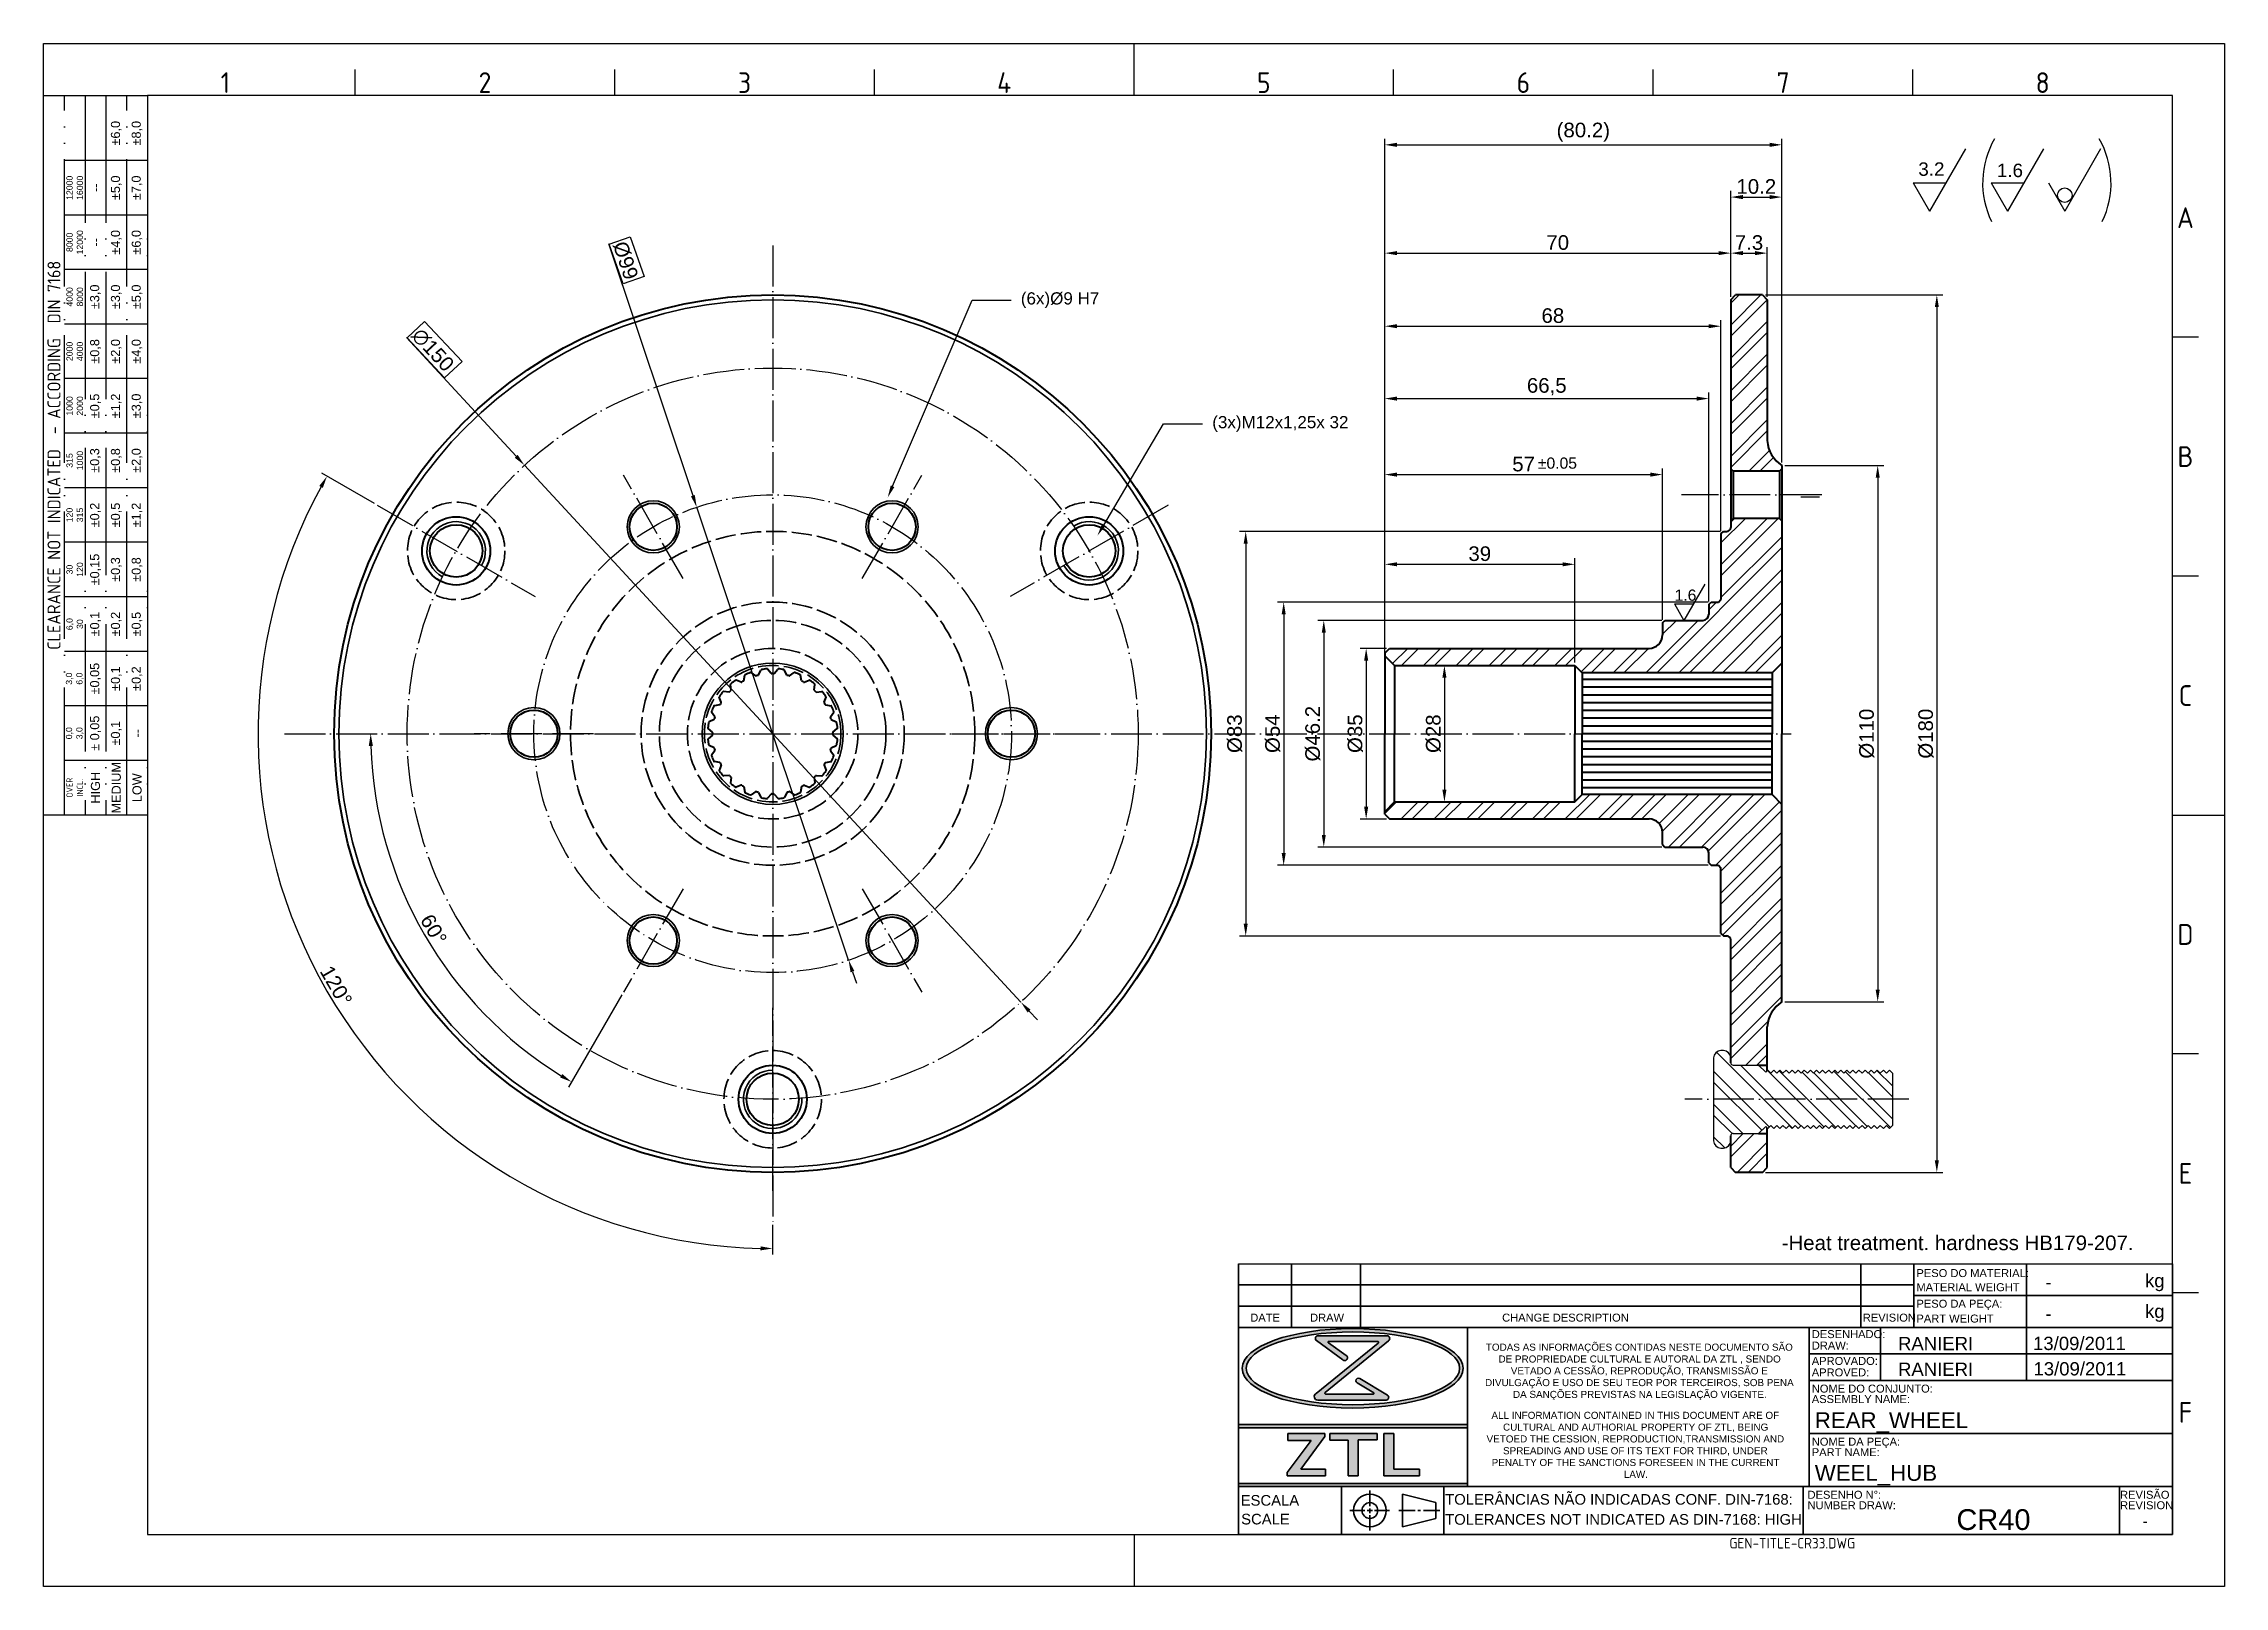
# Model space of a CAD drawing. Header units: millimetres. Extents: x 2429 to 2877, y 1091 to 1407.
import ezdxf
from ezdxf import colors
from ezdxf.entities.mleader import LeaderData, LeaderLine
from ezdxf.enums import TextEntityAlignment as Align
from ezdxf.math import Vec2, Vec3

# ---------------------------------------------------------------- set-up
doc = ezdxf.new("R2010")
doc.units = ezdxf.units.MM
for name, pattern in [('ACAD_ISO02W100', [15, 12, -3]), ('ACAD_ISO04W100', [30, 24, -3, 0, -3]), ('ACAD_ISO05W100', [33, 24, -3, 0, -3, 0, -3])]:
    doc.linetypes.add(name, pattern=pattern)
for name, color, linetype, lineweight in [('AM_0', 7, 'Continuous', 40), ('AM_4', 1, 'ACAD_ISO04W100', 25), ('AM_5', 3, 'Continuous', 25), ('AM_7', 4, 'Continuous', 35), ('AM_8', 40, 'ACAD_ISO02W100', 35), ('AM_BOR', 2, 'ACAD_ISO05W100', 35), ('CAXA4', 3, 'Continuous', 25)]:
    doc.layers.add(name, color=color, linetype=linetype, lineweight=lineweight)
doc.styles.add('ACISOTS', font='isocp.shx', dxfattribs={"height": 1})
doc.styles.get("Standard").update_dxf_attribs({"font": 'arial.ttf'})
doc.dimstyles.new('ISO-25', dxfattribs={"dimtxt": 3, "dimasz": 2.5, "dimexe": 1.25, "dimexo": 0.625, "dimtad": 1, "dimtxsty": 'Standard', "dimcen": 2.5, "dimadec": 0, "dimazin": 0, "dimtfac": 1, "dimtmove": 0, "dimatfit": 3, "dimfxl": 1, "dimarcsym": 0})

msp = doc.modelspace()

# ---------------------------------------------------------------- texts
at = {"insert": (2785.732, 1162.968), "char_height": 3, "width": 73.62749, "attachment_point": 1}
msp.add_mtext('-Heat treatment. hardness HB179-207.', dxfattribs=at)
at = {"color": 0, "linetype": 'Continuous', "char_height": 1.452, "attachment_point": 1}
for s, insert in [('\\pi0.40137;TODAS AS INFORMAÇÕES CONTIDAS NESTE DOCUMENTO SÃO \\P\\pi2.9889;DE PROPRIEDADE CULTURAL E AUTORAL DA ZTL , SENDO \\P\\pi5.5165;VETADO A CESSÃO, REPRODUÇÃO, TRANSMISSÃO E \\P\\pi0.23646;DIVULGAÇÃO E USO DE SEU TEOR POR TERCEIROS, SOB PENA \\P\\pi5.9598;DA SANÇÕES PREVISTAS NA LEGISLAÇÃO VIGENTE.', (2724.624, 1140.788)), ('\\pi2.3521;ALL INFORMATION CONTAINED IN THIS DOCUMENT ARE OF \\P\\pi4.7272;CULTURAL AND AUTHORIAL PROPERTY OF ZTL, BEING  \\P\\pi1.3482;VETOED THE CESSION, REPRODUCTION,TRANSMISSION AND \\P\\pi4.7301;SPREADING AND USE OF ITS TEXT FOR THIRD, UNDER \\P\\pi2.4026;PENALTY OF THE SANCTIONS FORESEEN IN THE CURRENT \\P\\pi29.515;LAW.', (2723.816, 1126.812))]:
    msp.add_mtext_dynamic_manual_height_columns(s, width=63.66463, gutter_width=12.5, heights=[0], dxfattribs=dict(at, insert=insert))
at = {"layer": 'AM_5', "attachment_point": 1}
for s, insert, char_height in [('3.2', (2813.773, 1383.111), 2.76), ('1.6', (2829.894, 1382.844), 2.76), ('%%P0.05', (2735.704, 1322.572), 2.3), ('1.6', (2763.755, 1295.484), 2.3)]:
    msp.add_mtext_dynamic_manual_height_columns(s, width=18.23779, gutter_width=12.5, heights=[0], dxfattribs=dict(at, insert=insert, char_height=char_height))
at = {"layer": 'AM_8', "color": 0, "linetype": 'Continuous'}
for s, height, p in [('PESO DO MATERIAL:', 1.6335, (2813.382, 1154.445)), ('kg', 2.7225, (2860.298, 1152.357)), ('MATERIAL WEIGHT', 1.6335, (2813.382, 1151.552)), ('DATE', 1.6335, (2676.673, 1145.31)), ('DRAW', 1.6335, (2688.945, 1145.31)), ('CHANGE DESCRIPTION', 1.6335, (2728.36, 1145.31)), ('REVISION', 1.6335, (2802.375, 1145.31)), ('PESO DA PEÇA:', 1.6335, (2813.382, 1148.167)), ('PART WEIGHT', 1.6335, (2813.382, 1145.119)), ('kg', 2.7225, (2860.298, 1146.076)), ('DESENHADO:', 1.6335, (2791.906, 1141.925)), ('APROVADO:', 1.6335, (2791.906, 1136.423)), ('DRAW:', 1.6335, (2791.906, 1139.575)), ('APROVED:', 1.6335, (2791.906, 1134.074)), ('NOME DO CONJUNTO:', 1.6335, (2791.906, 1130.75)), ('ASSEMBLY NAME:', 1.6335, (2791.906, 1128.599)), ('NOME DA PEÇA:', 1.6335, (2791.906, 1119.86)), ('PART NAME:', 1.6335, (2791.906, 1117.709)), ('TOLERÂNCIAS NÃO INDICADAS CONF. DIN-7168:', 2.178, (2716.667, 1107.756)), ('DESENHO N%%d:', 1.6335, (2791.037, 1108.97)), ('REVISÃO', 1.6335, (2855.172, 1108.97)), ('SCALE', 2.178, (2674.807, 1103.704)), ('ESCALA', 2.178, (2674.705, 1107.553)), ('TOLERANCES NOT INDICATED AS DIN-7168: HIGH', 2.178, (2716.667, 1103.645)), ('NUMBER DRAW:', 1.6335, (2791.037, 1106.819)), ('REVISION', 1.6335, (2855.172, 1106.819))]:
    msp.add_text(s, height=height, dxfattribs=at).set_placement(p)
for p in [(2839.856, 1153.409), (2839.856, 1146.93)]:
    msp.add_attdef('-', text='', height=2.723, dxfattribs=at).set_placement(p, align=Align.MIDDLE_LEFT)
for tag, p, height in [('RANIERI', (2809.601, 1139.446), 2.723), ('13/09/2011', (2837.316, 1139.478), 2.723), ('RANIERI', (2809.599, 1134.178), 2.723), ('13/09/2011', (2837.404, 1134.268), 2.723), ('REAR_WHEEL', (2792.521, 1123.459), 3.267), ('WEEL_HUB', (2792.521, 1112.652), 3.267), ('CR40', (2821.59, 1102.564), 4.259)]:
    msp.add_attdef(tag, p, '', height=height, dxfattribs=at)
at = {"layer": 'AM_8', "color": 0, "linetype": 'Continuous', "style": 'ACISOTS'}
msp.add_attdef('GEN-TITLE-CR33.DWG', (2774.997, 1098.763), '', height=2.178, dxfattribs=at)
at = {"layer": 'AM_8', "color": 0, "linetype": 'Continuous'}
msp.add_attdef('-', text='', height=2.13, dxfattribs=at).set_placement((2860.326, 1104.363), align=Align.MIDDLE_CENTER)

# ---------------------------------------------------------------- blocks, each defined once
blk = doc.blocks.new('A3 ZTL')
for p, q in [((19.57, 280.82), (19.57, 9.78)), ((401.17, 280.82), (19.57, 280.82)), ((401.17, 9.78), (401.17, 280.82)), ((19.57, 9.78), (401.17, 9.78))]:
    blk.add_line(p, q)
at = {"layer": 'AM_BOR', "color": 135, "linetype": 'Continuous', "lineweight": 25}
for p, q in [((0, 0), (0, 290.61)), ((0, 290.61), (410.96, 290.61)), ((410.96, 290.61), (410.96, 0)), ((410.96, 0), (0, 0))]:
    blk.add_line(p, q, dxfattribs=at)
at = {"layer": 'AM_BOR', "color": 135, "lineweight": 25}
for p, q in [((205.48, 280.82), (205.48, 290.61)), ((58.71, 280.82), (58.71, 285.71)), ((107.63, 280.82), (107.63, 285.71)), ((156.56, 280.82), (156.56, 285.71)), ((254.4, 280.82), (254.4, 285.71)), ((303.33, 280.82), (303.33, 285.71)), ((352.25, 280.82), (352.25, 285.71)), ((3.91, 145.3), (3.91, 280.82)), ((7.83, 280.82), (7.83, 145.3)), ((11.74, 280.82), (11.74, 145.3)), ((15.66, 145.3), (15.66, 280.82)), ((19.57, 268.59), (3.91, 268.59)), ((19.57, 258.32), (3.91, 258.32)), ((19.57, 248.04), (3.91, 248.04)), ((19.57, 237.77), (3.91, 237.77)), ((406.07, 235.32), (401.17, 235.32)), ((19.57, 227.5), (3.91, 227.5)), ((19.57, 217.22), (3.91, 217.22)), ((19.57, 206.95), (3.91, 206.95)), ((19.57, 196.67), (3.91, 196.67)), ((406.07, 190.31), (401.17, 190.31)), ((19.57, 186.4), (3.91, 186.4)), ((19.57, 176.13), (3.91, 176.13)), ((19.57, 165.85), (3.91, 165.85)), ((19.57, 155.58), (3.91, 155.58)), ((401.17, 145.3), (410.96, 145.3)), ((406.07, 100.29), (401.17, 100.29)), ((406.07, 55.28), (401.17, 55.28)), ((205.48, 9.78), (205.48, 0))]:
    blk.add_line(p, q, dxfattribs=at)
blk.add_lwpolyline([(19.57, 145.3), (0, 145.3), (0, 280.82), (19.57, 280.82)], close=True, dxfattribs=at)
at = {"layer": 'AM_BOR', "color": 135, "lineweight": 25, "style": 'ACISOTS'}
for s, p in [('1', (34.25, 283.27)), ('2', (83.17, 283.27)), ('3', (132.09, 283.27)), ('4', (181.02, 283.27)), ('5', (229.94, 283.27)), ('6', (278.86, 283.27)), ('7', (327.79, 283.27)), ('8', (376.71, 283.27)), ('A', (403.62, 257.83)), ('B', (403.62, 212.82)), ('C', (403.62, 167.81)), ('D', (403.62, 122.8)), ('E', (403.62, 77.79)), ('F', (403.62, 32.78))]:
    blk.add_text(s, height=3.91, dxfattribs=at).set_placement(p, align=Align.MIDDLE)
at = {"layer": 'AM_BOR', "color": 135, "lineweight": 25, "attachment_point": 5, "rotation": 90}
for s, insert, char_height, width in [('±6,0', (13.7, 273.73), 1.712, 10.274), ('±8,0', (17.61, 273.73), 1.712, 10.274), ('12000\\P16000', (5.87, 263.45), 1.174, 10.274), ('--', (9.78, 263.45), 1.712, 10.274), ('±5,0', (13.7, 263.45), 1.712, 10.274), ('±7,0', (17.61, 263.45), 1.712, 10.274), ('8000\\P12000', (5.87, 253.18), 1.174, 10.274), ('±4,0', (13.7, 253.18), 1.712, 10.274), ('±6,0', (17.61, 253.18), 1.712, 10.274), ('--', (9.78, 253.18), 1.712, 10.274), ('{\\Fisocp.shx|c0;CLEARANCE NOT INDICATED  - ACCORDING  DIN 7168}', (1.96, 213.06), 2.4462, 135.5186), ('4000\\P8000', (5.87, 242.91), 1.174, 10.274), ('±3,0', (9.78, 242.91), 1.712, 10.274), ('±3,0', (13.7, 242.91), 1.712, 10.274), ('±5,0', (17.61, 242.91), 1.712, 10.274), ('2000\\P4000', (5.87, 232.63), 1.174, 10.274), ('±0,8', (9.78, 232.63), 1.712, 10.274), ('±2,0', (13.7, 232.63), 1.712, 10.274), ('±4,0', (17.61, 232.63), 1.712, 10.274), ('1000\\P2000', (5.87, 222.36), 1.174, 10.274), ('±0,5', (9.78, 222.36), 1.712, 10.274), ('±1,2', (13.7, 222.36), 1.712, 10.274), ('±3,0', (17.61, 222.36), 1.712, 10.274), ('315\\P1000', (5.87, 212.08), 1.174, 10.274), ('±0,3', (9.78, 212.08), 1.712, 10.274), ('±0,8', (13.7, 212.08), 1.712, 10.274), ('±2,0', (17.61, 212.08), 1.712, 10.274), ('120\\P315', (5.87, 201.81), 1.174, 10.274), ('±0,2', (9.78, 201.81), 1.712, 10.274), ('±0,5', (13.7, 201.81), 1.712, 10.274), ('±1,2', (17.61, 201.81), 1.712, 10.274), ('±0,15', (9.78, 191.54), 1.712, 10.274), ('±0,3', (13.7, 191.54), 1.712, 10.274), ('±0,8', (17.61, 191.54), 1.712, 10.274), ('30\\P120', (5.87, 191.54), 1.174, 10.274), ('6,0\\P30', (5.87, 181.26), 1.174, 10.274), ('±0,1', (9.78, 181.26), 1.712, 10.274), ('±0,2', (13.7, 181.26), 1.712, 10.274), ('±0,5', (17.61, 181.26), 1.712, 10.274), ('±0,05', (9.78, 170.99), 1.712, 10.274), ('±0,1', (13.7, 170.99), 1.712, 10.274), ('±0,2', (17.61, 170.99), 1.712, 10.274), ('3,0\\P6,0', (5.87, 170.99), 1.174, 10.274), ('0,0\\P3,0', (5.87, 160.71), 1.174, 10.274), ('± 0,05', (9.78, 160.71), 1.712, 10.274), ('\\pt4.69206;±0,1', (13.7, 160.71), 1.7123, 10.274), ('--', (17.61, 160.71), 1.712, 10.274), ('{\\Fisocp.shx|c0;OVER\\PINCL.}', (5.87, 150.44), 1.1742, 10.274), ('HIGH', (9.78, 150.44), 1.712, 10.274), ('MEDIUM', (13.7, 150.44), 1.712, 10.274), ('LOW', (17.61, 150.44), 1.712, 10.274)]:
    blk.add_mtext(s, dxfattribs=dict(at, insert=insert, char_height=char_height, width=width))
blk = doc.blocks.new('*D42')
at = {"layer": 'AM_5', "color": 0, "lineweight": -2}
for p, q in [((2496.93, 1313.1), (2486.12, 1319.34)), ((2578.66, 1165.13), (2578.66, 1159.05))]:
    blk.add_line(p, q, dxfattribs=at)
blk.add_arc((2578.66, 1265.91), 105.61, 151.3564, 268.6436, dxfattribs=at)
at = {"layer": 'AM_5', "color": 0}
for points in [[(2485.62, 1316.74), (2486.34, 1316.33), (2487.2, 1318.72)], [(2576.17, 1160.75), (2576.16, 1159.92), (2578.66, 1160.3)]]:
    blk.add_solid(points, dxfattribs=at)
at = {"layer": 'Defpoints', "color": 0}
for p in [(2578.66, 1366.07), (2497.47, 1312.79), (2529.95, 1294.04), (2474.66, 1247.57), (2578.66, 1165.75)]:
    blk.add_point(p, dxfattribs=at)
at = {"layer": 'AM_5', "color": 0, "insert": (2489.07, 1214.19), "char_height": 3, "attachment_point": 5, "rotation": 300}
blk.add_mtext('120°', dxfattribs=at)
blk = doc.blocks.new('*D43')
at = {"layer": 'AM_5', "color": 0, "lineweight": -2}
blk.add_line((2547.72, 1212.33), (2536.79, 1193.38), dxfattribs=at)
blk.add_arc((2578.66, 1265.91), 82.5, 181.7363, 238.2637, dxfattribs=at)
at = {"layer": 'AM_5', "color": 0}
for points in [[(2495.78, 1263.41), (2496.62, 1263.42), (2496.16, 1265.91)], [(2535.48, 1196.1), (2535.05, 1195.39), (2537.41, 1194.46)]]:
    blk.add_solid(points, dxfattribs=at)
at = {"layer": 'Defpoints', "color": 0}
for p in [(2478.5, 1265.91), (2787.69, 1265.91), (2501.14, 1237.69), (2560.29, 1234.09), (2548.04, 1212.87)]:
    blk.add_point(p, dxfattribs=at)
at = {"layer": 'AM_5', "color": 0, "insert": (2509.08, 1225.74), "char_height": 3, "attachment_point": 5, "rotation": 300}
blk.add_mtext('60°', dxfattribs=at)
blk = doc.blocks.new('*D44')
at = {"layer": 'AM_5', "color": 0, "lineweight": -2}
for p, q in [((2503.49, 1347.18), (2526.04, 1322.81)), ((2629.59, 1210.85), (2527.74, 1320.97)), ((2631.29, 1209.02), (2632.98, 1207.18))]:
    blk.add_line(p, q, dxfattribs=at)
at = {"layer": 'AM_5', "color": 0}
for points in [[(2526.34, 1323.09), (2525.73, 1322.52), (2527.74, 1320.97)], [(2631.59, 1209.3), (2630.98, 1208.73), (2629.59, 1210.85)]]:
    blk.add_solid(points, dxfattribs=at)
at = {"layer": 'Defpoints', "color": 0}
for p in [(2527.74, 1320.97), (2629.59, 1210.85)]:
    blk.add_point(p, dxfattribs=at)
at = {"layer": 'AM_5', "color": 0, "insert": (2508.92, 1344.62), "char_height": 3, "attachment_point": 5, "rotation": 312.7669}
blk.add_mtext('∅150', dxfattribs=at)
blk = doc.blocks.new('*D45')
at = {"layer": 'AM_5', "color": 0, "lineweight": -2}
for p, q in [((2544.94, 1366.45), (2562.28, 1314.74)), ((2594.25, 1219.46), (2563.08, 1312.37)), ((2595.04, 1217.09), (2595.84, 1214.72))]:
    blk.add_line(p, q, dxfattribs=at)
at = {"layer": 'AM_5', "color": 0}
for points in [[(2562.68, 1314.87), (2561.89, 1314.61), (2563.08, 1312.37)], [(2595.44, 1217.22), (2594.65, 1216.95), (2594.25, 1219.46)]]:
    blk.add_solid(points, dxfattribs=at)
at = {"layer": 'Defpoints', "color": 0}
for p in [(2563.08, 1312.37), (2594.25, 1219.46)]:
    blk.add_point(p, dxfattribs=at)
at = {"layer": 'AM_5', "color": 0, "insert": (2548.46, 1362.98), "char_height": 3, "attachment_point": 5, "rotation": 288.5441}
blk.add_mtext('%%C99', dxfattribs=at)
blk = doc.blocks.new('*D46')
at = {"layer": 'AM_5', "color": 0, "lineweight": -2}
for p, q in [((2786.39, 1320.91), (2806.68, 1320.91)), ((2805.43, 1318.41), (2805.43, 1213.41)), ((2786.39, 1210.91), (2806.68, 1210.91))]:
    blk.add_line(p, q, dxfattribs=at)
at = {"layer": 'AM_5', "color": 0}
for points in [[(2805.02, 1318.41), (2805.85, 1318.41), (2805.43, 1320.91)], [(2805.02, 1213.41), (2805.85, 1213.41), (2805.43, 1210.91)]]:
    blk.add_solid(points, dxfattribs=at)
at = {"layer": 'Defpoints', "color": 0}
for p in [(2785.77, 1320.91), (2785.77, 1210.91), (2805.43, 1210.91)]:
    blk.add_point(p, dxfattribs=at)
at = {"layer": 'AM_5', "color": 0, "insert": (2803.19, 1265.91), "char_height": 3, "attachment_point": 5, "rotation": 90}
blk.add_mtext('%%C110', dxfattribs=at)
blk = doc.blocks.new('*D47')
at = {"layer": 'AM_5', "color": 0, "lineweight": -2}
for p, q in [((2782.39, 1355.91), (2818.82, 1355.91)), ((2817.57, 1353.41), (2817.57, 1178.41)), ((2782.39, 1175.91), (2818.82, 1175.91))]:
    blk.add_line(p, q, dxfattribs=at)
at = {"layer": 'AM_5', "color": 0}
for points in [[(2817.15, 1353.41), (2817.99, 1353.41), (2817.57, 1355.91)], [(2817.15, 1178.41), (2817.99, 1178.41), (2817.57, 1175.91)]]:
    blk.add_solid(points, dxfattribs=at)
at = {"layer": 'Defpoints', "color": 0}
for p in [(2781.77, 1355.91), (2781.77, 1175.91), (2817.57, 1175.91)]:
    blk.add_point(p, dxfattribs=at)
at = {"layer": 'AM_5', "color": 0, "insert": (2815.33, 1265.91), "char_height": 3, "attachment_point": 5, "rotation": 90}
blk.add_mtext('%%C180', dxfattribs=at)
blk = doc.blocks.new('*D48')
at = {"layer": 'AM_5', "color": 0, "lineweight": -2}
for p, q in [((2773.14, 1307.41), (2674.49, 1307.41)), ((2675.74, 1304.91), (2675.74, 1226.91)), ((2773.14, 1224.41), (2674.49, 1224.41))]:
    blk.add_line(p, q, dxfattribs=at)
at = {"layer": 'AM_5', "color": 0}
for points in [[(2675.32, 1304.91), (2676.15, 1304.91), (2675.74, 1307.41)], [(2675.32, 1226.91), (2676.15, 1226.91), (2675.74, 1224.41)]]:
    blk.add_solid(points, dxfattribs=at)
at = {"layer": 'Defpoints', "color": 0}
for p in [(2773.77, 1307.41), (2675.74, 1224.41), (2773.77, 1224.41)]:
    blk.add_point(p, dxfattribs=at)
at = {"layer": 'AM_5', "color": 0, "insert": (2673.5, 1265.91), "char_height": 3, "attachment_point": 5, "rotation": 90}
blk.add_mtext('%%c83', dxfattribs=at)
blk = doc.blocks.new('*D49')
at = {"layer": 'AM_5', "color": 0, "lineweight": -2}
for p, q in [((2770.64, 1292.91), (2682.28, 1292.91)), ((2683.53, 1290.41), (2683.53, 1241.41)), ((2770.64, 1238.91), (2682.28, 1238.91))]:
    blk.add_line(p, q, dxfattribs=at)
at = {"layer": 'AM_5', "color": 0}
for points in [[(2683.12, 1290.41), (2683.95, 1290.41), (2683.53, 1292.91)], [(2683.12, 1241.41), (2683.95, 1241.41), (2683.53, 1238.91)]]:
    blk.add_solid(points, dxfattribs=at)
at = {"layer": 'Defpoints', "color": 0}
for p in [(2771.27, 1292.91), (2683.53, 1238.91), (2771.27, 1238.91)]:
    blk.add_point(p, dxfattribs=at)
at = {"layer": 'AM_5', "color": 0, "insert": (2681.29, 1265.91), "char_height": 3, "attachment_point": 5, "rotation": 90}
blk.add_mtext('%%C54', dxfattribs=at)
blk = doc.blocks.new('*D50')
at = {"layer": 'AM_5', "color": 0, "lineweight": -2}
for p, q in [((2761.14, 1289.16), (2690.51, 1289.16)), ((2691.76, 1286.66), (2691.76, 1245.16)), ((2761.14, 1242.66), (2690.51, 1242.66))]:
    blk.add_line(p, q, dxfattribs=at)
at = {"layer": 'AM_5', "color": 0}
for points in [[(2691.35, 1286.66), (2692.18, 1286.66), (2691.76, 1289.16)], [(2691.35, 1245.16), (2692.18, 1245.16), (2691.76, 1242.66)]]:
    blk.add_solid(points, dxfattribs=at)
at = {"layer": 'Defpoints', "color": 0}
for p in [(2761.77, 1289.16), (2691.76, 1242.66), (2761.77, 1242.66)]:
    blk.add_point(p, dxfattribs=at)
at = {"layer": 'AM_5', "color": 0, "insert": (2689.52, 1265.91), "char_height": 3, "attachment_point": 5, "rotation": 90}
blk.add_mtext('%%C46.2', dxfattribs=at)
blk = doc.blocks.new('*D51')
at = {"layer": 'AM_5', "color": 0, "lineweight": -2}
for p, q in [((2704.64, 1283.41), (2699.21, 1283.41)), ((2700.46, 1280.91), (2700.46, 1250.91)), ((2704.64, 1248.41), (2699.21, 1248.41))]:
    blk.add_line(p, q, dxfattribs=at)
at = {"layer": 'AM_5', "color": 0}
for points in [[(2700.04, 1280.91), (2700.88, 1280.91), (2700.46, 1283.41)], [(2700.04, 1250.91), (2700.88, 1250.91), (2700.46, 1248.41)]]:
    blk.add_solid(points, dxfattribs=at)
at = {"layer": 'Defpoints', "color": 0}
for p in [(2705.27, 1283.41), (2700.46, 1248.41), (2705.27, 1248.41)]:
    blk.add_point(p, dxfattribs=at)
at = {"layer": 'AM_5', "color": 0, "insert": (2698.22, 1265.91), "char_height": 3, "attachment_point": 5, "rotation": 90}
blk.add_mtext('%%C35', dxfattribs=at)
blk = doc.blocks.new('*D52')
at = {"layer": 'AM_5', "color": 0, "lineweight": -2}
for p, q in [((2715.89, 1279.91), (2715.27, 1279.91)), ((2716.52, 1277.41), (2716.52, 1254.41)), ((2715.89, 1251.91), (2715.27, 1251.91))]:
    blk.add_line(p, q, dxfattribs=at)
at = {"layer": 'AM_5', "color": 0}
for points in [[(2716.1, 1277.41), (2716.93, 1277.41), (2716.52, 1279.91)], [(2716.1, 1254.41), (2716.93, 1254.41), (2716.52, 1251.91)]]:
    blk.add_solid(points, dxfattribs=at)
at = {"layer": 'Defpoints', "color": 0}
for p in [(2716.52, 1279.91), (2716.52, 1251.91), (2716.52, 1251.91)]:
    blk.add_point(p, dxfattribs=at)
at = {"layer": 'AM_5', "color": 0, "insert": (2714.28, 1265.91), "char_height": 3, "attachment_point": 5, "rotation": 90}
blk.add_mtext('%%C28', dxfattribs=at)
blk = doc.blocks.new('*D53')
at = {"layer": 'AM_5', "color": 0, "lineweight": -2}
for p, q in [((2775.27, 1355.54), (2775.27, 1365.74)), ((2782.77, 1355.54), (2782.77, 1365.74)), ((2777.77, 1364.49), (2780.27, 1364.49))]:
    blk.add_line(p, q, dxfattribs=at)
at = {"layer": 'AM_5', "color": 0}
for points in [[(2777.77, 1364.91), (2777.77, 1364.08), (2775.27, 1364.49)], [(2780.27, 1364.91), (2780.27, 1364.08), (2782.77, 1364.49)]]:
    blk.add_solid(points, dxfattribs=at)
at = {"layer": 'Defpoints', "color": 0}
for p in [(2782.77, 1364.49), (2775.27, 1354.91), (2782.77, 1354.91)]:
    blk.add_point(p, dxfattribs=at)
at = {"layer": 'AM_5', "color": 0, "insert": (2779.02, 1366.65), "char_height": 3, "attachment_point": 5}
blk.add_mtext('7.3', dxfattribs=at)
blk = doc.blocks.new('*D54')
at = {"layer": 'AM_5', "color": 0, "lineweight": -2}
for p, q in [((2775.27, 1355.54), (2775.27, 1377.24)), ((2777.77, 1375.99), (2783.27, 1375.99)), ((2785.77, 1321.54), (2785.77, 1377.24))]:
    blk.add_line(p, q, dxfattribs=at)
at = {"layer": 'AM_5', "color": 0}
for points in [[(2777.77, 1376.41), (2777.77, 1375.57), (2775.27, 1375.99)], [(2783.27, 1376.41), (2783.27, 1375.57), (2785.77, 1375.99)]]:
    blk.add_solid(points, dxfattribs=at)
at = {"layer": 'Defpoints', "color": 0}
for p in [(2785.77, 1375.99), (2775.27, 1354.91), (2785.77, 1320.91)]:
    blk.add_point(p, dxfattribs=at)
at = {"layer": 'AM_5', "color": 0, "insert": (2780.52, 1378.15), "char_height": 3, "attachment_point": 5}
blk.add_mtext('10.2', dxfattribs=at)
blk = doc.blocks.new('*D57')
at = {"layer": 'AM_5', "color": 0, "lineweight": -2}
for p, q in [((2704.27, 1282.54), (2704.27, 1320.31)), ((2761.27, 1289.29), (2761.27, 1320.31)), ((2706.77, 1319.06), (2758.77, 1319.06))]:
    blk.add_line(p, q, dxfattribs=at)
at = {"layer": 'AM_5', "color": 0}
for points in [[(2706.77, 1319.48), (2706.77, 1318.64), (2704.27, 1319.06)], [(2758.77, 1319.48), (2758.77, 1318.64), (2761.27, 1319.06)]]:
    blk.add_solid(points, dxfattribs=at)
at = {"layer": 'Defpoints', "color": 0}
for p in [(2761.27, 1319.06), (2761.27, 1288.66), (2704.27, 1281.91)]:
    blk.add_point(p, dxfattribs=at)
at = {"layer": 'AM_5', "color": 0, "insert": (2732.77, 1321.21), "char_height": 3, "attachment_point": 5}
blk.add_mtext('57', dxfattribs=at)
blk = doc.blocks.new('*D58')
at = {"layer": 'AM_5', "color": 0, "lineweight": -2}
for p, q in [((2704.27, 1283.04), (2704.27, 1335.9)), ((2706.77, 1334.65), (2768.27, 1334.65)), ((2770.77, 1293.04), (2770.77, 1335.9))]:
    blk.add_line(p, q, dxfattribs=at)
at = {"layer": 'AM_5', "color": 0}
for points in [[(2706.77, 1335.07), (2706.77, 1334.23), (2704.27, 1334.65)], [(2768.27, 1335.07), (2768.27, 1334.23), (2770.77, 1334.65)]]:
    blk.add_solid(points, dxfattribs=at)
at = {"layer": 'Defpoints', "color": 0}
for p in [(2770.77, 1334.65), (2770.77, 1292.41), (2704.27, 1282.41)]:
    blk.add_point(p, dxfattribs=at)
at = {"layer": 'AM_5', "color": 0, "insert": (2737.52, 1337.08), "char_height": 3, "attachment_point": 5}
blk.add_mtext('66,5', dxfattribs=at)
blk = doc.blocks.new('*D59')
at = {"layer": 'AM_5', "color": 0, "lineweight": -2}
for p, q in [((2704.27, 1283.16), (2704.27, 1350.75)), ((2706.77, 1349.5), (2770.77, 1349.5)), ((2773.27, 1307.54), (2773.27, 1350.75))]:
    blk.add_line(p, q, dxfattribs=at)
at = {"layer": 'AM_5', "color": 0}
for points in [[(2706.77, 1349.92), (2706.77, 1349.09), (2704.27, 1349.5)], [(2770.77, 1349.92), (2770.77, 1349.09), (2773.27, 1349.5)]]:
    blk.add_solid(points, dxfattribs=at)
at = {"layer": 'Defpoints', "color": 0}
for p in [(2773.27, 1349.5), (2773.27, 1306.91), (2704.27, 1282.54)]:
    blk.add_point(p, dxfattribs=at)
at = {"layer": 'AM_5', "color": 0, "insert": (2738.77, 1351.66), "char_height": 3, "attachment_point": 5}
blk.add_mtext('68', dxfattribs=at)
blk = doc.blocks.new('*D60')
at = {"layer": 'AM_5', "color": 0, "lineweight": -2}
for p, q in [((2704.27, 1283.16), (2704.27, 1365.74)), ((2775.27, 1355.54), (2775.27, 1365.74)), ((2706.77, 1364.49), (2772.77, 1364.49))]:
    blk.add_line(p, q, dxfattribs=at)
at = {"layer": 'AM_5', "color": 0}
for points in [[(2706.77, 1364.91), (2706.77, 1364.08), (2704.27, 1364.49)], [(2772.77, 1364.91), (2772.77, 1364.08), (2775.27, 1364.49)]]:
    blk.add_solid(points, dxfattribs=at)
at = {"layer": 'Defpoints', "color": 0}
for p in [(2775.27, 1364.49), (2775.27, 1354.91), (2704.27, 1282.54)]:
    blk.add_point(p, dxfattribs=at)
at = {"layer": 'AM_5', "color": 0, "insert": (2739.77, 1366.65), "char_height": 3, "attachment_point": 5}
blk.add_mtext('70', dxfattribs=at)
blk = doc.blocks.new('*D61')
at = {"layer": 'AM_5', "color": 0, "lineweight": -2}
for p, q in [((2704.27, 1283.66), (2704.27, 1387.96)), ((2785.77, 1322.16), (2785.77, 1387.96)), ((2706.77, 1386.71), (2783.27, 1386.71))]:
    blk.add_line(p, q, dxfattribs=at)
at = {"layer": 'AM_5', "color": 0}
for points in [[(2706.77, 1387.13), (2706.77, 1386.29), (2704.27, 1386.71)], [(2783.27, 1387.13), (2783.27, 1386.29), (2785.77, 1386.71)]]:
    blk.add_solid(points, dxfattribs=at)
at = {"layer": 'Defpoints', "color": 0}
for p in [(2785.77, 1386.71), (2785.77, 1321.54), (2704.27, 1283.04)]:
    blk.add_point(p, dxfattribs=at)
at = {"layer": 'AM_5', "color": 0, "insert": (2745.02, 1389.3), "char_height": 3, "attachment_point": 5}
blk.add_mtext('(80.2)', dxfattribs=at)
blk = doc.blocks.new('*D69')
at = {"layer": 'AM_5', "color": 0, "lineweight": -2}
for p, q in [((2704.27, 1284.29), (2704.27, 1301.91)), ((2706.77, 1300.66), (2740.77, 1300.66)), ((2743.27, 1280.54), (2743.27, 1301.91))]:
    blk.add_line(p, q, dxfattribs=at)
at = {"layer": 'AM_5', "color": 0}
for points in [[(2706.77, 1301.07), (2706.77, 1300.24), (2704.27, 1300.66)], [(2740.77, 1301.07), (2740.77, 1300.24), (2743.27, 1300.66)]]:
    blk.add_solid(points, dxfattribs=at)
at = {"layer": 'Defpoints', "color": 0}
for p in [(2743.27, 1300.66), (2704.27, 1283.66), (2743.27, 1279.91)]:
    blk.add_point(p, dxfattribs=at)
at = {"layer": 'AM_5', "color": 0, "insert": (2723.77, 1302.82), "char_height": 3, "attachment_point": 5}
blk.add_mtext('39', dxfattribs=at)

# ---------------------------------------------------------------- dimensions: what is measured, and where the dimension line sits
at = {"layer": 'AM_5'}
for base, p1, p2, text, picture, middle in [((2785.769, 1386.71), (2704.269, 1283.037), (2785.769, 1321.537), '(80.2)', '*D61', (2745.019, 1389.302)), ((2785.769, 1375.991), (2775.269, 1354.912), (2785.769, 1320.912), '10.2', '*D54', (2780.519, 1378.148)), ((2775.269, 1364.495), (2704.269, 1282.537), (2775.269, 1354.912), '70', '*D60', (2739.769, 1366.652)), ((2782.769, 1364.495), (2775.269, 1354.912), (2782.769, 1354.912), '7.3', '*D53', (2779.019, 1366.653)), ((2773.269, 1349.503), (2704.269, 1282.537), (2773.269, 1306.912), '68', '*D59', (2738.769, 1351.66))]:
    dim = msp.add_linear_dim(base=base, p1=p1, p2=p2, text=text, dimstyle='ISO-25', dxfattribs=at)
    dim.commit()
    dim.dimension.update_dxf_attribs({"geometry": picture, "text_midpoint": middle})
for base, line1, line2, picture, middle in [((2474.659, 1247.573), ((2578.662, 1366.072), (2578.662, 1165.752)), ((2497.472, 1312.787), (2529.948, 1294.037)), '*D42', (2489.071, 1214.187)), ((2501.137, 1237.695), ((2560.287, 1234.085), (2548.037, 1212.868)), ((2478.502, 1265.912), (2787.691, 1265.912)), '*D43', (2509.082, 1225.74))]:
    dim = msp.add_angular_dim_2l(base=base, line1=line1, line2=line2, dimstyle='ISO-25', dxfattribs=at)
    dim.commit()
    dim.dimension.update_dxf_attribs({"geometry": picture, "text_midpoint": middle})
dim = msp.add_diameter_dim_2p(p1=(2594.246, 1219.456), p2=(2563.078, 1312.368), text='%%C99', dimstyle='ISO-25', dxfattribs=at)
dim.commit()
dim.dimension.update_dxf_attribs({"geometry": '*D45', "text_midpoint": (2546.34, 1362.267), "dimtype": 163})
for base, p1, p2, text, picture, middle in [((2817.569, 1175.912), (2781.769, 1355.912), (2781.769, 1175.912), '%%C180', '*D47', (2815.329, 1265.912)), ((2805.434, 1210.912), (2785.769, 1320.912), (2785.769, 1210.912), '%%C110', '*D46', (2803.193, 1265.912)), ((2675.737, 1224.412), (2773.769, 1307.412), (2773.769, 1224.412), '%%c83', '*D48', (2673.497, 1265.912)), ((2683.533, 1238.912), (2771.269, 1292.912), (2771.269, 1238.912), '%%C54', '*D49', (2681.292, 1265.912)), ((2691.763, 1242.662), (2761.769, 1289.162), (2761.769, 1242.662), '%%C46.2', '*D50', (2689.522, 1265.912)), ((2700.461, 1248.412), (2705.269, 1283.412), (2705.269, 1248.412), '%%C35', '*D51', (2698.22, 1265.912)), ((2716.517, 1251.912), (2716.517, 1279.912), (2716.517, 1251.912), '%%C28', '*D52', (2714.276, 1265.912))]:
    dim = msp.add_linear_dim(base=base, p1=p1, p2=p2, angle=90, text=text, dimstyle='ISO-25', dxfattribs=at)
    dim.commit()
    dim.dimension.update_dxf_attribs({"geometry": picture, "text_midpoint": middle})
dim = msp.add_diameter_dim_2p(p1=(2629.588, 1210.853), p2=(2527.736, 1320.971), dimstyle='ISO-25', dxfattribs=at)
dim.commit()
dim.dimension.update_dxf_attribs({"geometry": '*D44', "text_midpoint": (2507.273, 1343.095), "dimtype": 163})
for base, p1, p2, picture, middle in [((2770.769, 1334.649), (2704.269, 1282.412), (2770.769, 1292.412), '*D58', (2737.519, 1337.077)), ((2761.269, 1319.061), (2704.269, 1281.912), (2761.269, 1288.662), '*D57', (2732.769, 1321.212)), ((2743.269, 1300.658), (2704.269, 1283.662), (2743.269, 1279.912), '*D69', (2723.769, 1302.816))]:
    dim = msp.add_linear_dim(base=base, p1=p1, p2=p2, dimstyle='ISO-25', dxfattribs=at)
    dim.commit()
    dim.dimension.update_dxf_attribs({"geometry": picture, "text_midpoint": middle})

# ---------------------------------------------------------------- hatches: boundary and pattern name
at = {"linetype": 'Continuous'}
h = msp.add_hatch(color=0, dxfattribs=at)
h.paths.add_polyline_path([(2721.248, 1124.197), (2674.261, 1124.197), (2674.261, 1123.539), (2721.248, 1123.539)])
h.paths.add_polyline_path([(2721.248, 1112.112), (2674.261, 1112.112), (2674.261, 1111.454), (2721.248, 1111.454)])
at = {"layer": 'AM_0'}
h = msp.add_hatch(dxfattribs=at)
h.set_pattern_fill('ANSI31', color=256, scale=0.5, angle=315, style=0)
h.set_pattern_definition([(0, (-574.0602, 0.7274), (6e-16, 1.5875), [])])
h.paths.add_polyline_path([(2783.769, 1253.412), (2783.769, 1265.912), (2744.769, 1265.912), (2744.769, 1253.412)])
h.paths.add_polyline_path([(2744.769, 1278.412), (2744.769, 1265.912), (2783.769, 1265.912), (2783.769, 1278.412)])
at = {"layer": 'AM_7'}
h = msp.add_hatch(dxfattribs=at)
h.set_pattern_fill('ANSI32', color=256, scale=0.5, style=0)
h.set_pattern_definition([(45, (-574.06, 0.7274), (-3.367596, 3.367596), []), (45, (-571.815, 0.7274), (-3.367596, 3.367596), [])])
h.paths.add_polyline_path([(2775.269, 1320.262), (2775.769, 1319.762), (2785.269, 1319.762), (2785.769, 1320.262), (2785.769, 1320.912, -0.236068), (2782.769, 1326.03), (2782.769, 1354.912), (2781.769, 1355.912), (2776.269, 1355.912), (2775.269, 1354.912)])
h.paths.add_polyline_path([(2785.769, 1309.562), (2785.269, 1310.062), (2775.769, 1310.062), (2775.269, 1309.562), (2775.269, 1308.212, -0.4142136), (2774.469, 1307.412), (2773.769, 1307.412), (2773.269, 1306.912), (2773.269, 1293.412), (2772.769, 1292.912), (2771.269, 1292.912), (2770.769, 1292.412), (2770.769, 1290.362, -0.4142136), (2769.569, 1289.162), (2761.769, 1289.162), (2761.269, 1288.662), (2761.269, 1286.162, -0.4142136), (2758.519, 1283.412), (2705.269, 1283.412), (2704.269, 1282.412), (2704.269, 1281.912), (2706.269, 1279.912), (2743.269, 1279.912), (2744.769, 1278.412), (2783.769, 1278.412), (2785.769, 1280.412)])
h.paths.add_polyline_path([(2744.769, 1253.412), (2743.269, 1251.912), (2706.269, 1251.912), (2704.269, 1249.912), (2704.269, 1249.412), (2705.269, 1248.412), (2758.519, 1248.412, -0.4142136), (2761.269, 1245.662), (2761.269, 1243.162), (2761.769, 1242.662), (2769.569, 1242.662, -0.4142136), (2770.769, 1241.462), (2770.769, 1239.412), (2771.269, 1238.912), (2772.769, 1238.912), (2773.269, 1238.412), (2773.269, 1224.912), (2773.769, 1224.412), (2774.469, 1224.412, -0.4142136), (2775.269, 1223.612), (2775.269, 1198.412, 0.4142136), (2775.769, 1197.912), (2780.969, 1197.912), (2782.769, 1197.912), (2782.769, 1205.794, -0.236068), (2785.769, 1210.912), (2785.769, 1251.412), (2783.769, 1253.412)])
h.paths.add_polyline_path([(2775.269, 1176.912), (2776.269, 1175.912), (2781.769, 1175.912), (2782.769, 1176.912), (2782.769, 1183.912), (2780.969, 1183.912), (2775.769, 1183.912, 0.4142136), (2775.269, 1183.412), (2775.269, 1182.412)])
h = msp.add_hatch(dxfattribs=at)
h.set_pattern_fill('ANSI32', color=256, scale=0.5, angle=90, style=0)
h.set_pattern_definition([(135, (-574.06, 0.7274), (-3.367596, -3.367596), []), (135, (-574.06, 2.9725), (-3.367596, -3.367596), [])])
h.paths.add_polyline_path([(2808.469, 1196.287), (2807.844, 1196.912), (2807.219, 1196.287), (2806.594, 1196.912), (2805.969, 1196.287), (2805.344, 1196.912), (2804.719, 1196.287), (2804.094, 1196.912), (2803.469, 1196.287), (2802.844, 1196.912), (2802.219, 1196.287), (2801.594, 1196.912), (2800.969, 1196.287), (2800.344, 1196.912), (2799.719, 1196.287), (2799.094, 1196.912), (2798.484, 1196.302), (2797.873, 1196.912), (2797.248, 1196.287), (2796.623, 1196.912), (2795.998, 1196.287), (2795.373, 1196.912), (2794.748, 1196.287), (2794.123, 1196.912), (2793.498, 1196.287), (2792.873, 1196.912), (2792.248, 1196.287), (2791.623, 1196.912), (2790.998, 1196.287), (2790.373, 1196.912), (2789.748, 1196.287), (2789.123, 1196.912), (2788.498, 1196.287), (2787.873, 1196.912), (2787.248, 1196.287), (2786.623, 1196.912), (2785.998, 1196.287), (2785.373, 1196.912), (2784.748, 1196.287), (2784.123, 1196.912), (2783.513, 1196.302), (2782.903, 1196.912), (2782.469, 1196.478), (2780.969, 1197.912), (2775.769, 1197.912, -0.4142136), (2775.269, 1198.412), (2775.269, 1199.412, 0.4142136), (2773.769, 1200.912), (2773.269, 1200.912, 0.4142136), (2771.769, 1199.412), (2771.769, 1190.912), (2808.469, 1190.912)])
h.paths.add_polyline_path([(2808.469, 1190.912), (2771.769, 1190.912), (2771.769, 1182.412, 0.4142136), (2773.269, 1180.912), (2773.769, 1180.912, 0.4142136), (2775.269, 1182.412), (2775.269, 1183.412, -0.4142136), (2775.769, 1183.912), (2780.969, 1183.912), (2782.469, 1185.346), (2782.903, 1184.912), (2783.513, 1185.522), (2784.123, 1184.912), (2784.748, 1185.537), (2785.373, 1184.912), (2785.998, 1185.537), (2786.623, 1184.912), (2787.248, 1185.537), (2787.873, 1184.912), (2788.498, 1185.537), (2789.123, 1184.912), (2789.748, 1185.537), (2790.373, 1184.912), (2790.998, 1185.537), (2791.623, 1184.912), (2792.248, 1185.537), (2792.873, 1184.912), (2793.498, 1185.537), (2794.123, 1184.912), (2794.748, 1185.537), (2795.373, 1184.912), (2795.998, 1185.537), (2796.623, 1184.912), (2797.248, 1185.537), (2797.873, 1184.912), (2798.484, 1185.522), (2799.094, 1184.912), (2799.719, 1185.537), (2800.344, 1184.912), (2800.969, 1185.537), (2801.594, 1184.912), (2802.219, 1185.537), (2802.844, 1184.912), (2803.469, 1185.537), (2804.094, 1184.912), (2804.719, 1185.537), (2805.344, 1184.912), (2805.969, 1185.537), (2806.594, 1184.912), (2807.219, 1185.537), (2807.844, 1184.912), (2808.469, 1185.537)])
at = {"layer": 'AM_8', "linetype": 'Continuous'}
h = msp.add_hatch(color=0, dxfattribs=at)
edge = h.paths.add_edge_path()
edge.add_ellipse((2697.671, 1135.727), major_axis=(22.67, 0), ratio=0.3599074, start_angle=191.45916, end_angle=452.8175)
edge.add_ellipse((2697.671, 1135.727), major_axis=(22.67, 0), ratio=0.3599074, start_angle=92.8175, end_angle=191.45916)
edge = h.paths.add_edge_path(flags=16)
edge.add_ellipse((2697.741, 1135.727), major_axis=(21.9, 0), ratio=0.3406642, start_angle=93.06698, end_angle=371.45916)
edge.add_ellipse((2697.741, 1135.727), major_axis=(21.9, 0), ratio=0.3406642, start_angle=11.45916, end_angle=93.06698)
h = msp.add_hatch(color=0, dxfattribs=at)
edge = h.paths.add_edge_path()
edge.add_line((2702.954, 1140.896), (2690.194, 1130.562))
edge.add_arc((2690.534, 1129.926), 0.721, 118.14094, 270)
edge.add_line((2690.534, 1129.205), (2704.568, 1129.205))
edge.add_arc((2704.549, 1129.736), 0.532, 271.96853, 418.91083)
edge.add_line((2704.824, 1130.191), (2699.142, 1133.618))
edge.add_arc((2698.873, 1133.176), 0.517, 58.66819, 238.80525)
edge.add_line((2698.605, 1132.734), (2701.999, 1130.678))
edge.add_arc((2701.924, 1130.572), 0.131, -90, 54.65447, ccw=False)
edge.add_line((2701.924, 1130.441), (2692.144, 1130.441))
edge.add_arc((2692.173, 1130.62), 0.182, 129.23635, 260.82262, ccw=False)
edge.add_line((2692.058, 1130.761), (2705.05, 1141.371))
edge.add_arc((2704.711, 1141.836), 0.576, 306.0702, 450)
edge.add_line((2704.711, 1142.413), (2690.622, 1142.413))
edge.add_arc((2690.6, 1141.855), 0.558, 87.72721, 233.74708)
edge.add_line((2690.27, 1141.405), (2695.682, 1137.436))
edge.add_arc((2696.031, 1137.891), 0.573, 232.47139, 414.7334)
edge.add_line((2696.362, 1138.359), (2692.716, 1140.938))
edge.add_arc((2692.788, 1141.077), 0.157, 90, 242.52347, ccw=False)
edge.add_line((2692.788, 1141.233), (2702.865, 1141.233))
edge.add_arc((2702.834, 1141.044), 0.191, -50.99642, 80.76554, ccw=False)
for points in [[(2684.278, 1114.341), (2684.278, 1113.689), (2692.111, 1113.689), (2692.111, 1115.066), (2687.034, 1115.066), (2691.966, 1121.736), (2691.966, 1122.389), (2684.35, 1122.389), (2684.35, 1120.939), (2689.174, 1120.939)], [(2692.982, 1121.011), (2696.754, 1121.011), (2696.754, 1113.689), (2698.821, 1113.689), (2698.821, 1121.084), (2702.702, 1121.084), (2702.702, 1122.389), (2692.982, 1122.389)], [(2711.406, 1113.653), (2711.406, 1115.066), (2706.147, 1115.066), (2706.147, 1122.389), (2704.116, 1122.389), (2704.116, 1113.653)]]:
    msp.add_hatch(color=0, dxfattribs=at).paths.add_polyline_path(points)

# ---------------------------------------------------------------- linework, layer by layer
at = {"linetype": 'Continuous'}
msp.add_line((2674.261, 1157.192), (2865.925, 1157.192), dxfattribs=at)
at = {"layer": 'AM_0'}
for p, q in [((2775.269, 1354.912), (2776.269, 1355.912)), ((2775.269, 1354.912), (2775.269, 1308.212)), ((2781.769, 1355.912), (2776.269, 1355.912)), ((2781.769, 1355.912), (2782.769, 1354.912)), ((2782.769, 1354.912), (2782.769, 1326.03)), ((2775.769, 1319.762), (2775.269, 1320.262)), ((2785.269, 1319.762), (2785.769, 1320.262)), ((2785.769, 1320.912), (2785.769, 1265.912)), ((2785.769, 1320.912), (2785.769, 1320.912)), ((2785.269, 1319.762), (2775.769, 1319.762)), ((2775.769, 1319.762), (2775.769, 1310.062)), ((2785.269, 1319.762), (2785.269, 1310.062)), ((2773.269, 1306.912), (2773.769, 1307.412)), ((2773.269, 1306.912), (2773.269, 1293.412)), ((2773.769, 1307.412), (2774.469, 1307.412)), ((2775.769, 1310.062), (2775.269, 1309.562)), ((2785.269, 1310.062), (2775.769, 1310.062)), ((2785.269, 1310.062), (2785.769, 1309.562)), ((2772.769, 1292.912), (2773.269, 1293.412)), ((2761.269, 1288.662), (2761.769, 1289.162)), ((2761.769, 1289.162), (2769.569, 1289.162)), ((2770.769, 1292.412), (2771.269, 1292.912)), ((2770.769, 1292.412), (2770.769, 1290.362)), ((2771.269, 1292.912), (2772.769, 1292.912)), ((2761.269, 1288.662), (2761.269, 1286.162)), ((2704.269, 1282.412), (2705.269, 1283.412)), ((2704.269, 1282.412), (2704.269, 1281.912)), ((2704.269, 1281.912), (2704.269, 1265.912)), ((2704.269, 1281.912), (2706.269, 1279.912)), ((2705.269, 1283.412), (2758.519, 1283.412)), ((2783.769, 1278.412), (2785.769, 1280.412)), ((2570.119, 1274.871), (2570.028, 1276.012)), ((2572.22, 1276.483), (2571.14, 1276.866)), ((2572.728, 1276.777), (2572.937, 1277.903)), ((2575.175, 1277.79), (2574.232, 1278.439)), ((2575.743, 1277.942), (2576.235, 1278.976)), ((2578.368, 1278.288), (2577.625, 1279.159)), ((2578.956, 1278.288), (2579.699, 1279.159)), ((2581.582, 1277.942), (2581.089, 1278.976)), ((2582.149, 1277.79), (2583.093, 1278.439)), ((2584.596, 1276.777), (2584.388, 1277.903)), ((2585.105, 1276.483), (2586.184, 1276.866)), ((2587.206, 1274.871), (2587.296, 1276.012)), ((2706.269, 1279.912), (2743.269, 1279.912)), ((2706.269, 1279.912), (2706.269, 1265.912)), ((2743.269, 1279.912), (2743.269, 1279.912)), ((2743.269, 1279.912), (2744.769, 1278.412)), ((2743.269, 1279.912), (2743.269, 1265.912)), ((2783.769, 1278.412), (2744.769, 1278.412)), ((2744.769, 1278.412), (2744.769, 1265.912)), ((2783.769, 1278.412), (2783.769, 1265.912)), ((2567.797, 1271.846), (2566.671, 1271.637)), ((2568.091, 1272.354), (2567.708, 1273.434)), ((2569.703, 1274.455), (2568.562, 1274.546)), ((2587.621, 1274.455), (2588.763, 1274.546)), ((2589.233, 1272.354), (2589.616, 1273.434)), ((2589.527, 1271.846), (2590.653, 1271.637)), ((2566.286, 1266.206), (2565.415, 1266.949)), ((2566.632, 1268.831), (2565.598, 1268.339)), ((2566.784, 1269.399), (2566.135, 1270.342)), ((2590.541, 1269.399), (2591.189, 1270.342)), ((2590.693, 1268.831), (2591.726, 1268.339)), ((2591.038, 1266.206), (2591.909, 1266.949)), ((2566.286, 1265.618), (2565.415, 1264.875)), ((2566.632, 1262.992), (2565.598, 1263.485)), ((2566.784, 1262.425), (2566.135, 1261.481)), ((2590.541, 1262.425), (2591.189, 1261.481)), ((2590.693, 1262.992), (2591.726, 1263.485)), ((2591.038, 1265.618), (2591.909, 1264.875)), ((2704.269, 1249.912), (2704.269, 1265.912)), ((2706.269, 1251.912), (2706.269, 1265.912)), ((2743.269, 1251.912), (2743.269, 1265.912)), ((2744.769, 1253.412), (2744.769, 1265.912)), ((2783.769, 1253.412), (2783.769, 1265.912)), ((2785.769, 1210.912), (2785.769, 1265.912)), ((2567.797, 1259.978), (2566.671, 1260.186)), ((2568.091, 1259.469), (2567.708, 1258.39)), ((2589.233, 1259.469), (2589.616, 1258.39)), ((2589.527, 1259.978), (2590.653, 1260.186)), ((2569.703, 1257.368), (2568.562, 1257.278)), ((2570.119, 1256.953), (2570.028, 1255.811)), ((2572.22, 1255.34), (2571.14, 1254.958)), ((2572.728, 1255.047), (2572.937, 1253.921)), ((2575.175, 1254.033), (2574.232, 1253.385)), ((2575.743, 1253.881), (2576.235, 1252.848)), ((2578.368, 1253.535), (2577.625, 1252.665)), ((2578.956, 1253.535), (2579.699, 1252.665)), ((2581.582, 1253.881), (2581.089, 1252.848)), ((2582.149, 1254.033), (2583.093, 1253.385)), ((2584.596, 1255.047), (2584.388, 1253.921)), ((2585.105, 1255.34), (2586.184, 1254.958)), ((2587.206, 1256.953), (2587.296, 1255.811)), ((2587.621, 1257.368), (2588.763, 1257.278)), ((2743.269, 1251.912), (2744.769, 1253.412)), ((2783.769, 1253.412), (2744.769, 1253.412)), ((2783.769, 1253.412), (2785.769, 1251.412)), ((2704.269, 1249.912), (2706.269, 1251.912)), ((2704.269, 1249.412), (2704.269, 1249.912)), ((2704.269, 1249.412), (2705.269, 1248.412)), ((2706.269, 1251.912), (2743.269, 1251.912)), ((2743.269, 1251.912), (2743.269, 1251.912)), ((2705.269, 1248.412), (2758.519, 1248.412)), ((2761.269, 1243.162), (2761.269, 1245.662)), ((2761.269, 1243.162), (2761.769, 1242.662)), ((2761.769, 1242.662), (2769.569, 1242.662)), ((2770.769, 1239.412), (2770.769, 1241.462)), ((2770.769, 1239.412), (2771.269, 1238.912)), ((2771.269, 1238.912), (2772.769, 1238.912)), ((2772.769, 1238.912), (2773.269, 1238.412)), ((2773.269, 1224.912), (2773.269, 1238.412)), ((2773.269, 1224.912), (2773.769, 1224.412)), ((2773.769, 1224.412), (2774.469, 1224.412)), ((2775.269, 1198.412), (2775.269, 1223.612)), ((2785.769, 1210.912), (2785.769, 1210.912)), ((2782.769, 1196.778), (2782.769, 1205.794)), ((2780.969, 1197.912), (2782.769, 1197.912)), ((2775.269, 1176.912), (2775.269, 1183.412)), ((2780.969, 1183.912), (2782.769, 1183.912)), ((2782.769, 1176.912), (2782.769, 1185.046)), ((2775.269, 1176.912), (2776.269, 1175.912)), ((2781.769, 1175.912), (2776.269, 1175.912)), ((2781.769, 1175.912), (2782.769, 1176.912))]:
    msp.add_line(p, q, dxfattribs=at)
for centre, radius in [((2578.662, 1265.912), 90), ((2554.162, 1308.347), 4.85), ((2603.162, 1308.347), 4.85), ((2513.71, 1303.412), 7), ((2513.71, 1303.412), 5.375), ((2643.614, 1303.412), 7), ((2643.614, 1303.412), 5.375), ((2529.662, 1265.912), 4.85), ((2627.662, 1265.912), 4.85), ((2554.162, 1223.477), 4.85), ((2603.162, 1223.477), 4.85), ((2578.662, 1190.912), 7), ((2578.662, 1190.912), 5.375)]:
    msp.add_circle(centre, radius, dxfattribs=at)
for centre, radius, start, end in [((2789.387, 1326.471), 6.633, 183.81136, 236.94147), ((2774.469, 1308.212), 0.8, 270, 0), ((2769.569, 1290.362), 1.2, 270, 0), ((2758.519, 1286.162), 2.75, 270, 0), ((2570.178, 1276.024), 0.15, 129.9966, 184.51399), ((2578.662, 1265.912), 13.35, 125.0034, 129.9966), ((2571.09, 1276.724), 0.15, 70.48601, 125.0034), ((2572.27, 1276.624), 0.15, 250.48601, 300.82546), ((2578.662, 1265.912), 12.325, 119.17454, 120.82546), ((2572.581, 1276.804), 0.15, 299.17454, 349.51399), ((2573.084, 1277.875), 0.15, 114.9966, 169.51399), ((2578.662, 1265.912), 13.35, 110.0034, 114.9966), ((2574.147, 1278.315), 0.15, 55.48601, 110.0034), ((2575.26, 1277.914), 0.15, 235.48601, 285.82546), ((2578.662, 1265.912), 12.325, 104.17454, 105.82546), ((2575.607, 1278.007), 0.15, 284.17454, 334.51399), ((2576.371, 1278.911), 0.15, 99.9966, 154.51399), ((2578.662, 1265.912), 13.35, 95.0034, 99.9966), ((2577.511, 1279.062), 0.15, 40.48601, 95.0034), ((2578.482, 1278.386), 0.15, 220.48601, 270.82546), ((2578.662, 1265.912), 12.325, 89.17454, 90.82546), ((2578.842, 1278.386), 0.15, 269.17454, 319.51399), ((2579.813, 1279.062), 0.15, 84.9966, 139.51399), ((2578.662, 1265.912), 13.35, 80.0034, 84.9966), ((2580.954, 1278.911), 0.15, 25.48601, 80.0034), ((2581.717, 1278.007), 0.15, 205.48601, 255.82546), ((2578.662, 1265.912), 12.325, 74.17454, 75.82546), ((2582.064, 1277.914), 0.15, 254.17454, 304.51399), ((2583.178, 1278.315), 0.15, 69.9966, 124.51399), ((2578.662, 1265.912), 13.35, 65.0034, 69.9966), ((2584.24, 1277.875), 0.15, 10.48601, 65.0034), ((2584.743, 1276.804), 0.15, 190.48601, 240.82546), ((2578.662, 1265.912), 12.325, 59.17454, 60.82546), ((2585.055, 1276.624), 0.15, 239.17454, 289.51399), ((2586.234, 1276.724), 0.15, 54.9966, 109.51399), ((2578.662, 1265.912), 13.35, 50.0034, 54.9966), ((2587.146, 1276.024), 0.15, 355.48601, 50.0034), ((2578.662, 1265.912), 13.35, 155.0034, 159.9966), ((2566.699, 1271.49), 0.15, 100.48601, 155.0034), ((2567.85, 1273.484), 0.15, 144.9966, 199.51399), ((2578.662, 1265.912), 13.35, 140.0034, 144.9966), ((2567.77, 1271.993), 0.15, 280.48601, 330.82546), ((2578.662, 1265.912), 12.325, 149.17454, 150.82546), ((2567.949, 1272.304), 0.15, 329.17454, 19.51399), ((2568.55, 1274.396), 0.15, 85.48601, 140.0034), ((2569.715, 1274.605), 0.15, 265.48601, 315.82546), ((2578.662, 1265.912), 12.325, 134.17454, 135.82546), ((2569.969, 1274.859), 0.15, 314.17454, 4.51399), ((2587.355, 1274.859), 0.15, 175.48601, 225.82546), ((2578.662, 1265.912), 12.325, 44.17454, 45.82546), ((2587.609, 1274.605), 0.15, 224.17454, 274.51399), ((2588.774, 1274.396), 0.15, 39.9966, 94.51399), ((2578.662, 1265.912), 13.35, 35.0034, 39.9966), ((2589.375, 1272.304), 0.15, 160.48601, 210.82546), ((2578.662, 1265.912), 12.325, 29.17454, 30.82546), ((2589.555, 1271.993), 0.15, 209.17454, 259.51399), ((2589.475, 1273.484), 0.15, 340.48601, 35.0034), ((2590.626, 1271.49), 0.15, 24.9966, 79.51399), ((2578.662, 1265.912), 13.35, 20.0034, 24.9966), ((2565.512, 1267.063), 0.15, 174.9966, 229.51399), ((2578.662, 1265.912), 13.35, 170.0034, 174.9966), ((2565.663, 1268.203), 0.15, 115.48601, 170.0034), ((2566.258, 1270.427), 0.15, 159.9966, 214.51399), ((2566.567, 1268.967), 0.15, 295.48601, 345.82546), ((2578.662, 1265.912), 12.325, 164.17454, 165.82546), ((2566.66, 1269.314), 0.15, 344.17454, 34.51399), ((2590.664, 1269.314), 0.15, 145.48601, 195.82546), ((2578.662, 1265.912), 12.325, 14.17454, 15.82546), ((2590.757, 1268.967), 0.15, 194.17454, 244.51399), ((2591.066, 1270.427), 0.15, 325.48601, 20.0034), ((2591.662, 1268.203), 0.15, 9.9966, 64.51399), ((2578.662, 1265.912), 13.35, 5.0034, 9.9966), ((2591.812, 1267.063), 0.15, 310.48601, 5.0034), ((2565.512, 1264.761), 0.15, 130.48601, 185.0034), ((2578.662, 1265.912), 13.35, 185.0034, 189.9966), ((2565.663, 1263.62), 0.15, 189.9966, 244.51399), ((2566.188, 1266.092), 0.15, 359.17454, 49.51399), ((2566.188, 1265.732), 0.15, 310.48601, 0.82546), ((2578.662, 1265.912), 12.325, 179.17454, 180.82546), ((2566.567, 1262.857), 0.15, 14.17454, 64.51399), ((2578.662, 1265.912), 12.325, 194.17454, 195.82546), ((2566.66, 1262.51), 0.15, 325.48601, 15.82546), ((2590.664, 1262.51), 0.15, 164.17454, 214.51399), ((2578.662, 1265.912), 12.325, 344.17454, 345.82546), ((2590.757, 1262.857), 0.15, 115.48601, 165.82546), ((2591.136, 1266.092), 0.15, 130.48601, 180.82546), ((2578.662, 1265.912), 12.325, 359.17454, 0.82546), ((2591.136, 1265.732), 0.15, 179.17454, 229.51399), ((2591.662, 1263.62), 0.15, 295.48601, 350.0034), ((2578.662, 1265.912), 13.35, 350.0034, 354.9966), ((2591.812, 1264.761), 0.15, 354.9966, 49.51399), ((2566.258, 1261.396), 0.15, 145.48601, 200.0034), ((2578.662, 1265.912), 13.35, 200.0034, 204.9966), ((2566.699, 1260.334), 0.15, 204.9966, 259.51399), ((2567.85, 1258.34), 0.15, 160.48601, 215.0034), ((2578.662, 1265.912), 13.35, 215.0034, 219.9966), ((2567.77, 1259.831), 0.15, 29.17454, 79.51399), ((2578.662, 1265.912), 12.325, 209.17454, 210.82546), ((2567.949, 1259.519), 0.15, 340.48601, 30.82546), ((2578.662, 1265.912), 13.35, 320.0034, 324.9966), ((2589.375, 1259.519), 0.15, 149.17454, 199.51399), ((2578.662, 1265.912), 12.325, 329.17454, 330.82546), ((2589.555, 1259.831), 0.15, 100.48601, 150.82546), ((2589.475, 1258.34), 0.15, 324.9966, 19.51399), ((2590.626, 1260.334), 0.15, 280.48601, 335.0034), ((2578.662, 1265.912), 13.35, 335.0034, 339.9966), ((2591.066, 1261.396), 0.15, 339.9966, 34.51399), ((2568.55, 1257.428), 0.15, 219.9966, 274.51399), ((2569.715, 1257.219), 0.15, 44.17454, 94.51399), ((2578.662, 1265.912), 12.325, 224.17454, 225.82546), ((2570.178, 1255.8), 0.15, 175.48601, 230.0034), ((2569.969, 1256.964), 0.15, 355.48601, 45.82546), ((2578.662, 1265.912), 13.35, 230.0034, 234.9966), ((2571.09, 1255.099), 0.15, 234.9966, 289.51399), ((2572.27, 1255.199), 0.15, 59.17454, 109.51399), ((2578.662, 1265.912), 12.325, 239.17454, 240.82546), ((2572.581, 1255.019), 0.15, 10.48601, 60.82546), ((2573.084, 1253.948), 0.15, 190.48601, 245.0034), ((2578.662, 1265.912), 13.35, 245.0034, 249.9966), ((2574.147, 1253.508), 0.15, 249.9966, 304.51399), ((2575.26, 1253.91), 0.15, 74.17454, 124.51399), ((2578.662, 1265.912), 12.325, 254.17454, 255.82546), ((2575.607, 1253.817), 0.15, 25.48601, 75.82546), ((2578.482, 1253.438), 0.15, 89.17454, 139.51399), ((2578.662, 1265.912), 12.325, 269.17454, 270.82546), ((2578.842, 1253.438), 0.15, 40.48601, 90.82546), ((2581.717, 1253.817), 0.15, 104.17454, 154.51399), ((2578.662, 1265.912), 12.325, 284.17454, 285.82546), ((2582.064, 1253.91), 0.15, 55.48601, 105.82546), ((2583.178, 1253.508), 0.15, 235.48601, 290.0034), ((2578.662, 1265.912), 13.35, 290.0034, 294.9966), ((2584.24, 1253.948), 0.15, 294.9966, 349.51399), ((2584.743, 1255.019), 0.15, 119.17454, 169.51399), ((2578.662, 1265.912), 12.325, 299.17454, 300.82546), ((2585.055, 1255.199), 0.15, 70.48601, 120.82546), ((2586.234, 1255.099), 0.15, 250.48601, 305.0034), ((2578.662, 1265.912), 13.35, 305.0034, 309.9966), ((2587.355, 1256.964), 0.15, 134.17454, 184.51399), ((2587.146, 1255.8), 0.15, 309.9966, 4.51399), ((2578.662, 1265.912), 12.325, 314.17454, 315.82546), ((2587.609, 1257.219), 0.15, 85.48601, 135.82546), ((2588.774, 1257.428), 0.15, 265.48601, 320.0034), ((2576.371, 1252.912), 0.15, 205.48601, 260.0034), ((2578.662, 1265.912), 13.35, 260.0034, 264.9966), ((2577.511, 1252.762), 0.15, 264.9966, 319.51399), ((2579.813, 1252.762), 0.15, 220.48601, 275.0034), ((2578.662, 1265.912), 13.35, 275.0034, 279.9966), ((2580.954, 1252.912), 0.15, 279.9966, 334.51399), ((2758.519, 1245.662), 2.75, 0, 90), ((2769.569, 1241.462), 1.2, 0, 90), ((2774.469, 1223.612), 0.8, 0, 90), ((2789.387, 1205.353), 6.633, 123.05853, 176.18864)]:
    msp.add_arc(centre, radius, start, end, dxfattribs=at)
at = {"layer": 'AM_4', "color": 1, "ltscale": 0.35}
msp.add_line((2578.662, 1366.072), (2578.662, 1165.752), dxfattribs=at)
at = {"layer": 'AM_4', "ltscale": 0.35}
for p, q in [((2560.287, 1297.738), (2548.037, 1318.956)), ((2597.037, 1297.738), (2609.287, 1318.956)), ((2497.472, 1312.787), (2529.948, 1294.037)), ((2659.852, 1312.787), (2627.376, 1294.037)), ((2793.989, 1314.912), (2765.145, 1314.912)), ((2541.912, 1265.912), (2517.412, 1265.912)), ((2615.412, 1265.912), (2639.912, 1265.912)), ((2560.287, 1234.085), (2548.037, 1212.868)), ((2597.037, 1234.085), (2609.287, 1212.868)), ((2578.662, 1172.162), (2578.662, 1209.662)), ((2811.84, 1190.912), (2765.878, 1190.912))]:
    msp.add_line(p, q, dxfattribs=at)
at = {"layer": 'AM_4', "linetype": 'ACAD_ISO04W100', "ltscale": 0.35}
msp.add_line((2478.502, 1265.912), (2787.691, 1265.912), dxfattribs=at)
at = {"layer": 'AM_4', "ltscale": 0.35}
for radius in [75, 49]:
    msp.add_circle((2578.662, 1265.912), radius, dxfattribs=at)
at = {"layer": 'AM_5'}
for p, q in [((2823.468, 1385.864), (2816.091, 1373.086)), ((2839.444, 1385.864), (2832.067, 1373.086)), ((2851.191, 1385.864), (2843.814, 1373.086)), ((2812.737, 1378.894), (2819.444, 1378.894)), ((2812.737, 1378.894), (2816.091, 1373.086)), ((2828.714, 1378.894), (2835.42, 1378.894)), ((2828.714, 1378.894), (2832.067, 1373.086)), ((2840.461, 1378.894), (2843.814, 1373.086)), ((2793.496, 1314.461), (2789.691, 1314.461)), ((2769.972, 1296.615), (2765.669, 1289.162)), ((2763.713, 1292.55), (2767.625, 1292.55)), ((2763.713, 1292.55), (2765.669, 1289.162)), ((2771.769, 1199.412), (2771.769, 1182.412)), ((2773.769, 1200.912), (2773.269, 1200.912)), ((2775.269, 1198.412), (2775.269, 1199.412)), ((2775.769, 1197.912), (2780.969, 1197.912)), ((2780.969, 1197.912), (2782.469, 1196.478)), ((2782.469, 1196.478), (2782.903, 1196.912)), ((2782.903, 1196.912), (2783.528, 1196.287)), ((2783.498, 1196.287), (2784.123, 1196.912)), ((2784.123, 1196.912), (2784.748, 1196.287)), ((2784.748, 1196.287), (2785.373, 1196.912)), ((2785.373, 1196.912), (2785.998, 1196.287)), ((2785.998, 1196.287), (2786.623, 1196.912)), ((2786.623, 1196.912), (2787.248, 1196.287)), ((2787.248, 1196.287), (2787.873, 1196.912)), ((2787.873, 1196.912), (2788.498, 1196.287)), ((2788.498, 1196.287), (2789.123, 1196.912)), ((2789.123, 1196.912), (2789.748, 1196.287)), ((2789.748, 1196.287), (2790.373, 1196.912)), ((2790.373, 1196.912), (2790.998, 1196.287)), ((2790.998, 1196.287), (2791.623, 1196.912)), ((2791.623, 1196.912), (2792.248, 1196.287)), ((2792.248, 1196.287), (2792.873, 1196.912)), ((2792.873, 1196.912), (2793.498, 1196.287)), ((2793.498, 1196.287), (2794.123, 1196.912)), ((2794.123, 1196.912), (2794.748, 1196.287)), ((2794.748, 1196.287), (2795.373, 1196.912)), ((2795.373, 1196.912), (2795.998, 1196.287)), ((2795.998, 1196.287), (2796.623, 1196.912)), ((2796.623, 1196.912), (2797.248, 1196.287)), ((2797.248, 1196.287), (2797.873, 1196.912)), ((2797.873, 1196.912), (2798.498, 1196.287)), ((2798.469, 1196.287), (2799.094, 1196.912)), ((2799.094, 1196.912), (2799.719, 1196.287)), ((2799.719, 1196.287), (2800.344, 1196.912)), ((2800.344, 1196.912), (2800.969, 1196.287)), ((2800.969, 1196.287), (2801.594, 1196.912)), ((2801.594, 1196.912), (2802.219, 1196.287)), ((2802.219, 1196.287), (2802.844, 1196.912)), ((2802.844, 1196.912), (2803.469, 1196.287)), ((2803.469, 1196.287), (2804.094, 1196.912)), ((2804.094, 1196.912), (2804.719, 1196.287)), ((2804.719, 1196.287), (2805.344, 1196.912)), ((2805.344, 1196.912), (2805.969, 1196.287)), ((2805.969, 1196.287), (2806.594, 1196.912)), ((2806.594, 1196.912), (2807.219, 1196.287)), ((2807.219, 1196.287), (2807.844, 1196.912)), ((2807.844, 1196.912), (2808.469, 1196.287)), ((2808.469, 1196.287), (2808.469, 1185.537)), ((2775.269, 1182.412), (2775.269, 1183.412)), ((2775.769, 1183.912), (2780.969, 1183.912)), ((2780.969, 1183.912), (2782.469, 1185.346)), ((2782.469, 1185.346), (2782.903, 1184.912)), ((2782.903, 1184.912), (2783.528, 1185.537)), ((2783.498, 1185.537), (2784.123, 1184.912)), ((2784.123, 1184.912), (2784.748, 1185.537)), ((2784.748, 1185.537), (2785.373, 1184.912)), ((2785.373, 1184.912), (2785.998, 1185.537)), ((2785.998, 1185.537), (2786.623, 1184.912)), ((2786.623, 1184.912), (2787.248, 1185.537)), ((2787.248, 1185.537), (2787.873, 1184.912)), ((2787.873, 1184.912), (2788.498, 1185.537)), ((2788.498, 1185.537), (2789.123, 1184.912)), ((2789.123, 1184.912), (2789.748, 1185.537)), ((2789.748, 1185.537), (2790.373, 1184.912)), ((2790.373, 1184.912), (2790.998, 1185.537)), ((2790.998, 1185.537), (2791.623, 1184.912)), ((2791.623, 1184.912), (2792.248, 1185.537)), ((2792.248, 1185.537), (2792.873, 1184.912)), ((2792.873, 1184.912), (2793.498, 1185.537)), ((2793.498, 1185.537), (2794.123, 1184.912)), ((2794.123, 1184.912), (2794.748, 1185.537)), ((2794.748, 1185.537), (2795.373, 1184.912)), ((2795.373, 1184.912), (2795.998, 1185.537)), ((2795.998, 1185.537), (2796.623, 1184.912)), ((2796.623, 1184.912), (2797.248, 1185.537)), ((2797.248, 1185.537), (2797.873, 1184.912)), ((2797.873, 1184.912), (2798.498, 1185.537)), ((2798.469, 1185.537), (2799.094, 1184.912)), ((2799.094, 1184.912), (2799.719, 1185.537)), ((2799.719, 1185.537), (2800.344, 1184.912)), ((2800.344, 1184.912), (2800.969, 1185.537)), ((2800.969, 1185.537), (2801.594, 1184.912)), ((2801.594, 1184.912), (2802.219, 1185.537)), ((2802.219, 1185.537), (2802.844, 1184.912)), ((2802.844, 1184.912), (2803.469, 1185.537)), ((2803.469, 1185.537), (2804.094, 1184.912)), ((2804.094, 1184.912), (2804.719, 1185.537)), ((2804.719, 1185.537), (2805.344, 1184.912)), ((2805.344, 1184.912), (2805.969, 1185.537)), ((2805.969, 1185.537), (2806.594, 1184.912)), ((2806.594, 1184.912), (2807.219, 1185.537)), ((2807.219, 1185.537), (2807.844, 1184.912)), ((2807.844, 1184.912), (2808.469, 1185.537)), ((2773.269, 1180.912), (2773.769, 1180.912))]:
    msp.add_line(p, q, dxfattribs=at)
msp.add_lwpolyline([(2507.243, 1350.476), (2514.911, 1342.263), (2511.349, 1338.937), (2503.68, 1347.149)], close=True, dxfattribs=at)
msp.add_circle((2843.827, 1376.378), 1.487, dxfattribs=at)
for centre, radius, start, end in [((2845.027, 1378.882), 18.059, 149.81687, 205.95777), ((2835.265, 1378.882), 18.059, 334.04223, 30.18313), ((2773.269, 1199.412), 1.5, 90, 180), ((2773.769, 1199.412), 1.5, 0, 90), ((2775.769, 1198.412), 0.5, 180, 270), ((2773.269, 1182.412), 1.5, 180, 270), ((2773.769, 1182.412), 1.5, 270, 0), ((2775.769, 1183.412), 0.5, 90, 180)]:
    msp.add_arc(centre, radius, start, end, dxfattribs=at)
at = {"layer": 'AM_7'}
for centre, radius in [((2578.662, 1265.912), 89), ((2554.162, 1308.347), 5.35), ((2603.162, 1308.347), 5.35), ((2578.662, 1265.912), 14.5), ((2529.662, 1265.912), 5.35), ((2627.662, 1265.912), 5.35), ((2554.162, 1223.477), 5.35), ((2603.162, 1223.477), 5.35)]:
    msp.add_circle(centre, radius, dxfattribs=at)
for centre, start, end in [((2513.71, 1303.412), 330, 242.29244), ((2643.614, 1303.412), 210, 122.29244), ((2578.662, 1190.912), 90, 2.29244)]:
    msp.add_arc(centre, 6, start, end, dxfattribs=at)
at = {"layer": 'AM_8', "color": 0, "linetype": 'Continuous'}
for p, q in [((2674.261, 1157.192), (2674.261, 1101.653)), ((2685.151, 1157.192), (2685.151, 1144.124)), ((2699.308, 1157.192), (2699.308, 1144.124)), ((2801.944, 1157.192), (2801.944, 1144.124)), ((2812.834, 1144.124), (2812.834, 1157.192)), ((2835.978, 1157.192), (2835.978, 1150.658)), ((2865.925, 1101.653), (2865.925, 1157.192)), ((2812.834, 1152.836), (2674.261, 1152.836)), ((2812.834, 1150.658), (2865.925, 1150.658)), ((2835.978, 1150.658), (2835.978, 1144.124)), ((2674.261, 1148.48), (2812.834, 1148.48)), ((2674.261, 1144.124), (2789.695, 1144.124)), ((2690.622, 1142.413), (2704.711, 1142.413)), ((2721.248, 1144.124), (2721.248, 1111.454)), ((2789.695, 1144.124), (2865.925, 1144.124)), ((2791.358, 1144.124), (2791.358, 1123.433)), ((2806.03, 1144.124), (2806.03, 1133.234)), ((2835.978, 1144.124), (2835.978, 1133.234)), ((2791.358, 1138.679), (2865.925, 1138.679)), ((2791.358, 1133.234), (2865.925, 1133.234)), ((2674.261, 1124.197), (2721.248, 1124.197)), ((2721.248, 1123.539), (2674.261, 1123.539)), ((2791.358, 1123.433), (2791.358, 1111.454)), ((2684.278, 1114.341), (2689.174, 1120.939)), ((2684.35, 1120.939), (2684.35, 1122.389)), ((2684.35, 1122.389), (2691.966, 1122.389)), ((2689.174, 1120.939), (2684.35, 1120.939)), ((2691.966, 1121.736), (2687.034, 1115.066)), ((2691.966, 1122.389), (2691.966, 1121.736)), ((2692.982, 1121.011), (2692.982, 1122.389)), ((2692.982, 1122.389), (2702.702, 1122.389)), ((2696.754, 1121.011), (2692.982, 1121.011)), ((2696.754, 1113.689), (2696.754, 1121.011)), ((2698.821, 1121.084), (2698.821, 1113.689)), ((2702.702, 1121.084), (2698.821, 1121.084)), ((2702.702, 1122.389), (2702.702, 1121.084)), ((2704.116, 1113.653), (2704.116, 1122.389)), ((2704.116, 1122.389), (2706.147, 1122.389)), ((2706.147, 1122.389), (2706.147, 1115.066)), ((2791.358, 1122.344), (2865.925, 1122.344)), ((2687.034, 1115.066), (2692.111, 1115.066)), ((2692.111, 1115.066), (2692.111, 1113.689)), ((2706.147, 1115.066), (2711.406, 1115.066)), ((2711.406, 1115.066), (2711.406, 1113.653)), ((2674.261, 1112.112), (2721.248, 1112.112)), ((2674.261, 1111.454), (2705.283, 1111.454)), ((2789.695, 1111.454), (2674.261, 1111.454)), ((2722.571, 1111.454), (2674.261, 1111.454)), ((2684.278, 1113.689), (2684.278, 1114.341)), ((2692.111, 1113.689), (2684.278, 1113.689)), ((2695.425, 1111.454), (2695.425, 1101.653)), ((2698.821, 1113.689), (2696.754, 1113.689)), ((2701.228, 1110.668), (2701.228, 1107.436)), ((2711.406, 1113.653), (2704.116, 1113.653)), ((2714.766, 1108.169), (2707.915, 1109.906)), ((2707.915, 1109.906), (2707.915, 1103.201)), ((2716.396, 1111.454), (2716.396, 1101.653)), ((2789.695, 1111.454), (2855.035, 1111.454)), ((2790.149, 1101.653), (2790.149, 1111.454)), ((2865.925, 1111.454), (2855.035, 1111.454)), ((2855.035, 1111.454), (2855.035, 1101.653)), ((2697.133, 1106.553), (2700.207, 1106.553)), ((2700.674, 1106.553), (2701.756, 1106.553)), ((2701.228, 1106.987), (2701.228, 1106.022)), ((2701.228, 1105.589), (2701.228, 1102.439)), ((2702.172, 1106.553), (2705.227, 1106.553)), ((2707.168, 1106.553), (2710.537, 1106.553)), ((2711.056, 1106.553), (2711.598, 1106.553)), ((2712.225, 1106.553), (2715.561, 1106.553)), ((2714.766, 1108.169), (2714.766, 1104.938)), ((2674.261, 1101.653), (2865.925, 1101.653)), ((2714.766, 1104.938), (2707.915, 1103.201))]:
    msp.add_line(p, q, dxfattribs=at)
msp.add_lwpolyline([(2690.622, 1142.413), (2704.711, 1142.413, -0.7260746), (2705.05, 1141.371), (2692.058, 1130.761, 0.646844), (2692.144, 1130.441), (2701.924, 1130.441, 0.7309147), (2701.999, 1130.678), (2698.605, 1132.734, -1.0011968), (2699.142, 1133.618), (2704.824, 1130.191, -0.7463434), (2704.568, 1129.205), (2690.534, 1129.205, -0.7802957), (2690.194, 1130.562), (2702.954, 1140.896, 0.6479319), (2702.865, 1141.233), (2692.788, 1141.233, 0.7849705), (2692.716, 1140.938), (2696.362, 1138.359, -1.0199372), (2695.682, 1137.436), (2690.27, 1141.405, -0.7400952), (2690.622, 1142.413, -0.2577936)], format="xyb", dxfattribs=at)
at = {"layer": 'AM_8', "ltscale": 0.35}
for centre, radius in [((2513.71, 1303.412), 10), ((2643.614, 1303.412), 10), ((2578.662, 1265.912), 41.5), ((2578.662, 1265.912), 27), ((2578.662, 1265.912), 23.25), ((2578.662, 1265.912), 17.5), ((2578.662, 1265.912), 14), ((2578.662, 1190.912), 10)]:
    msp.add_circle(centre, radius, dxfattribs=at)
at = {"layer": 'AM_8', "color": 0, "linetype": 'Continuous'}
for radius in [3.352, 1.616]:
    msp.add_circle((2701.228, 1106.553), radius, dxfattribs=at)
for centre, major_axis, ratio in [((2697.671, 1135.727), (-22.67, 0), 0.3599074), ((2697.741, 1135.727), (-21.9, 0), 0.3406642)]:
    msp.add_ellipse(centre, major_axis=major_axis, ratio=ratio, dxfattribs=at)
at = {"layer": 'CAXA4'}
msp.add_lwpolyline([(2549.404, 1367.843), (2552.26, 1359.71), (2547.957, 1358.199), (2545.101, 1366.332)], close=True, dxfattribs=at)

# ---------------------------------------------------------------- block references
at = {"linetype": 'ByBlock', "lineweight": 0, "xscale": 1.089, "yscale": 1.089, "zscale": 1.089}
msp.add_blockref('A3 ZTL', (2429.046, 1090.997), dxfattribs=at)

msp.set_redraw_order([(e.dxf.handle, doc.entitydb.next_handle()) for e in msp.query("TEXT MTEXT ATTDEF DIMENSION ARC_DIMENSION")])  # texts and dimensions are drawn at this point

# ---------------------------------------------------------------- leaders
at = {"layer": 'AM_5'}
ml = msp.add_multileader_mtext('Standard', dxfattribs=at)
ml.set_content('(6x)%%C9 H7', color=256)
ml.set_leader_properties()
ml.build(insert=Vec2(0, 0))
ml.multileader.update_dxf_attribs({"arrow_head_size": 2.5})
ctx = ml.context
ctx.base_point, ctx.char_height, ctx.arrow_head_size, ctx.plane_origin = Vec3(2627.589, 1354.842), 2.5, 2.5, Vec3(2602.277, 1314.373)
notes = []
notes.append((ctx, [(0, (1, 1, 0), (2619.589, 1354.842), (1, 0), 8, [(0, [(2602.277, 1314.373)], 0, [])])]))
ctx.mtext.insert, ctx.mtext.flow_direction = Vec3(2629.589, 1356.46), 5
ml = msp.add_multileader_mtext('Standard', dxfattribs=at)
ml.set_content('(3x)M12x1,25x 32', color=256)
ml.set_leader_properties()
ml.build(insert=Vec2(0, 0))
ml.multileader.update_dxf_attribs({"arrow_head_size": 2.5})
ctx = ml.context
ctx.base_point, ctx.char_height, ctx.arrow_head_size, ctx.plane_origin = Vec3(2666.872, 1329.456), 2.5, 2.5, Vec3(2645.318, 1306.561)
notes.append((ctx, [(0, (1, 1, 0), (2658.872, 1329.456), (1, 0), 8, [(0, [(2645.318, 1306.561)], 0, [])])]))
ctx.mtext.insert, ctx.mtext.flow_direction = Vec3(2668.872, 1331.074), 5
for ctx, leaders in notes:
    for number, flags, end, landing, length, lines in leaders:
        leader = LeaderData()
        leader.index, (leader.has_last_leader_line, leader.has_dogleg_vector, leader.attachment_direction) = number, flags
        leader.last_leader_point, leader.dogleg_vector, leader.dogleg_length = Vec3(end), Vec3(landing), length
        for number, points, colour, breaks in lines:
            line = LeaderLine()
            line.index, line.vertices, line.color, line.breaks = number, Vec3.list(points), colors.encode_raw_color(colour), breaks
            leader.lines.append(line)
        ctx.leaders.append(leader)

doc.saveas('drawing.dxf')
